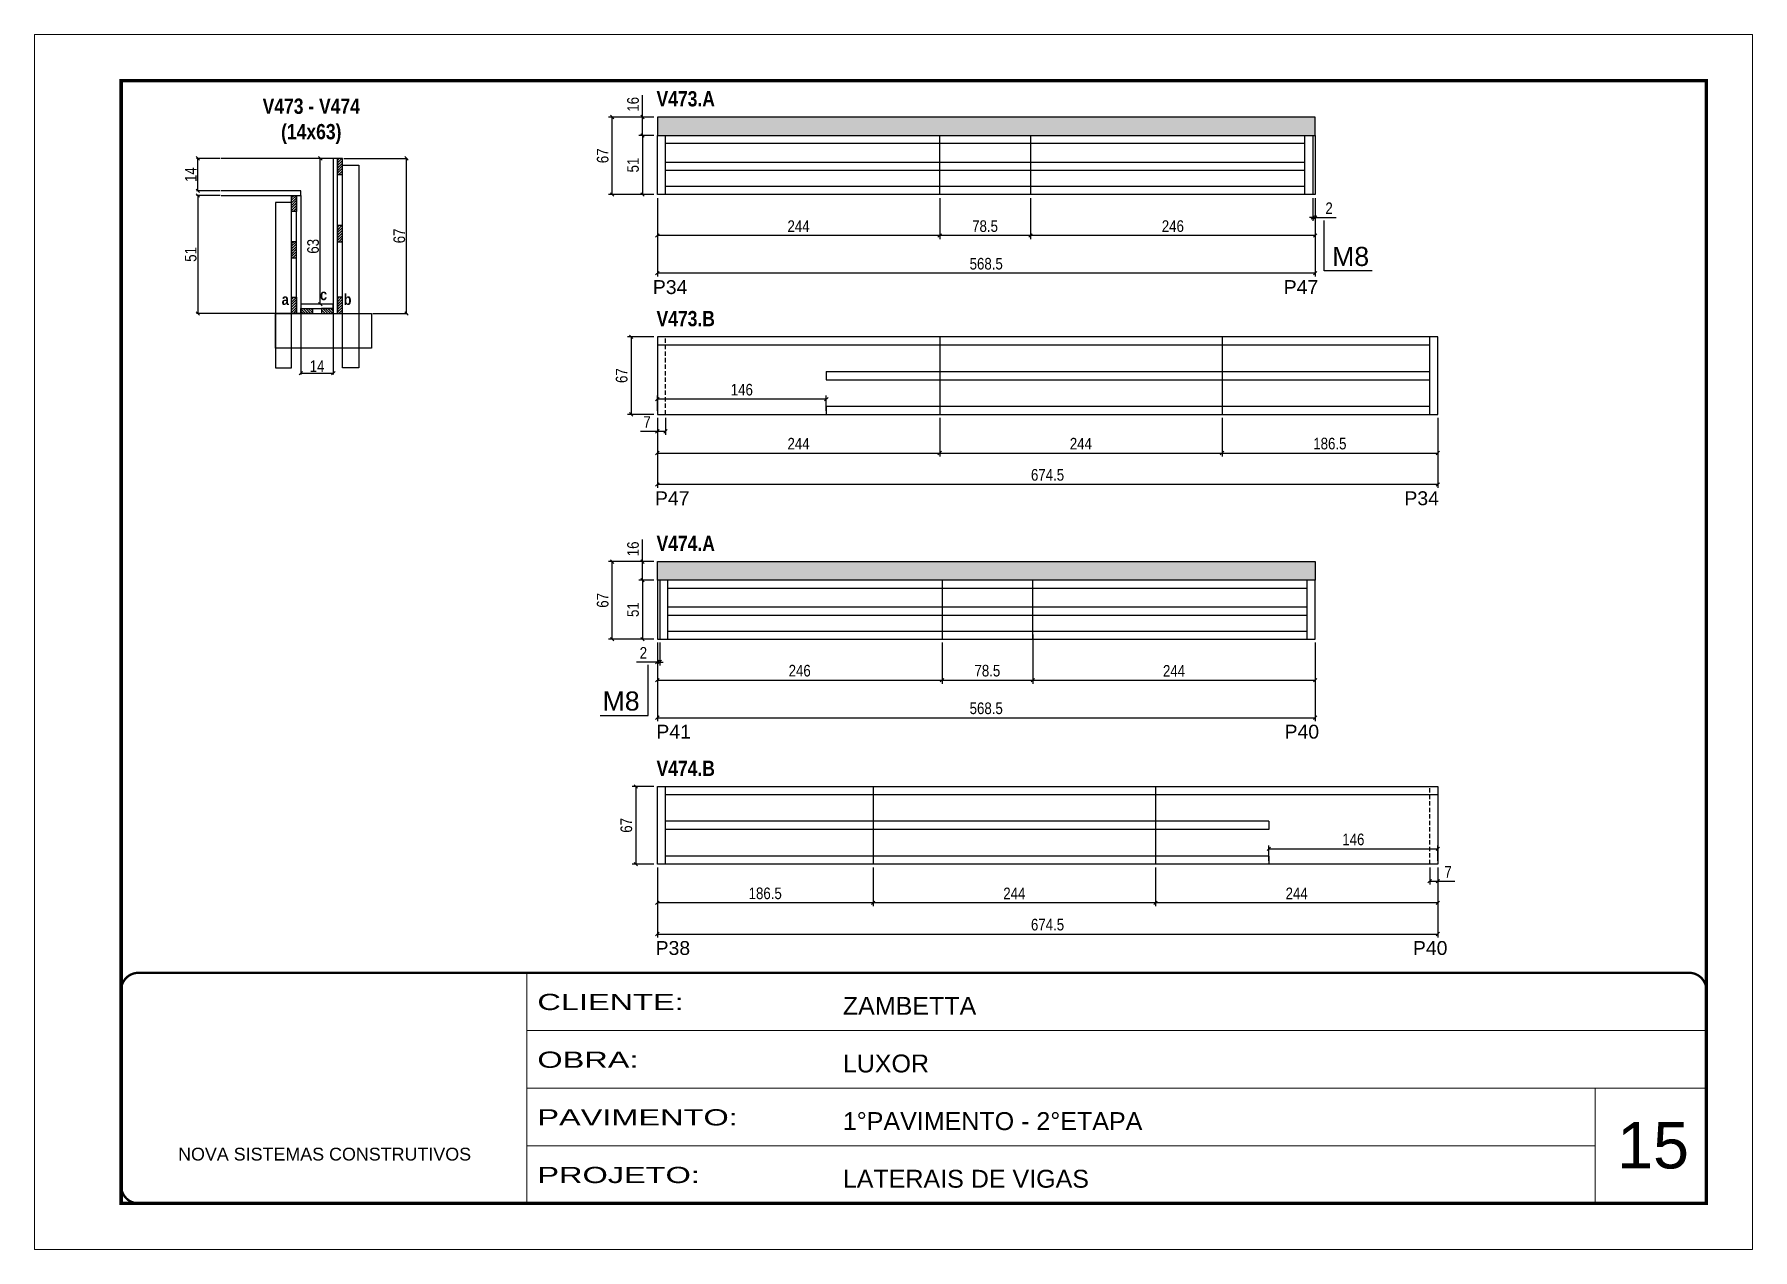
# Model space of a CAD drawing. Extents: x 3309 to 9563, y -2522 to 14608.
# Drawn here: x 6493 to 7978, y 10112 to 11162 of the extents above; entities that cross this region are included whole.
import ezdxf

# ---------------------------------------------------------------- set-up
doc = ezdxf.new("R2010")
doc.units = 0
for name, pattern in [('CONTINUO', [0]), ('DASHED', [0.75, 0.5, -0.25]), ('HIDDEN', [0.375, 0.25, -0.125])]:
    doc.linetypes.add(name, pattern=pattern)
for name, color, linetype in [('5', 5, 'Continuous'), ('COTA', 241, 'Continuous'), ('detalhes', 4, 'Continuous'), ('NOMENCLATURA', 7, 'Continuous'), ('Painéis', 200, 'Continuous'), ('SARR_2.2x7', 40, 'Continuous'), ('SARR_3.5x7', 81, 'Continuous')]:
    doc.layers.add(name, color=color, linetype=linetype)
for name, color, linetype, lineweight in [('CARIMBO', 255, 'Continuous', 9), ('CONCRETO', 251, 'Continuous', 25), ('Folhas', 255, 'Continuous', 9), ('SARRAFO DE PRESSAO', 251, 'DASHED', 9)]:
    doc.layers.add(name, color=color, linetype=linetype, lineweight=lineweight)
doc.styles.add('ARIAL', font='arial.ttf')
doc.styles.add('COTA TECNICA', font='techl___.ttf', dxfattribs={"height": 10})
doc.styles.add('COTA TECNICA 2X', font='techl___.ttf', dxfattribs={"height": 10})
doc.styles.get("Standard").update_dxf_attribs({"font": 'arial.ttf'})
doc.styles.add('TECNICA', font='techb___.ttf', dxfattribs={"height": 10})
doc.styles.add('Tecnologia', font='')
doc.styles.get('Tecnologia').set_extended_font_data('Forgotten Futurist')
doc.dimstyles.new('PAINEL', dxfattribs={"dimtxt": 10, "dimasz": 3, "dimexe": 3, "dimexo": 3, "dimgap": 3, "dimtad": 1, "dimdec": 1, "dimzin": 12, "dimdsep": 46, "dimtxsty": 'COTA TECNICA', "dimblk1": 'OBLIQUE', "dimblk2": 'OBLIQUE', "dimsah": 1, "dimcen": 0.9, "dimclrd": 4, "dimclre": 4, "dimclrt": 240, "dimadec": 1, "dimazin": 3, "dimtfac": 1, "dimtdec": 1, "dimtmove": 0, "dimatfit": 3, "dimfxl": 1, "dimtolj": 1, "dimtzin": 12, "dimarcsym": 0})
doc.dimstyles.new('SECAO', dxfattribs={"dimscale": 0.333333, "dimtxt": 5, "dimasz": 9, "dimexe": 3, "dimexo": 3, "dimgap": 3, "dimtad": 1, "dimdec": 1, "dimlfac": 0.5, "dimzin": 12, "dimdsep": 46, "dimtxsty": 'COTA TECNICA 2X', "dimblk1": 'OBLIQUE', "dimblk2": 'OBLIQUE', "dimsah": 1, "dimcen": 0.9, "dimclrd": 4, "dimclre": 4, "dimclrt": 240, "dimadec": 1, "dimazin": 3, "dimtfac": 1, "dimtdec": 1, "dimtmove": 0, "dimatfit": 3, "dimfxl": 1, "dimtolj": 1, "dimtzin": 12, "dimarcsym": 0})

msp = doc.modelspace()

# ---------------------------------------------------------------- texts
at = {"layer": '5', "linetype": 'Continuous'}
for s, rotation, p in [('P34', 0.00004, (7027.4, 10937.78)), ('P47', 0.00004, (7572.62, 10937.78)), ('P47', 359.99996, (7029.22, 10755.34)), ('P34', 359.99996, (7676.92, 10755.34)), ('P41', 359.99996, (7030.43, 10553.65)), ('P40', 359.99996, (7573.36, 10553.65)), ('P38', 0.00004, (7029.78, 10366.76)), ('P40', 0.00004, (7684.27, 10366.76))]:
    msp.add_text(s, height=12, rotation=rotation, dxfattribs=at).set_placement(p)
at = {"layer": 'CARIMBO', "style": 'ARIAL'}
msp.add_text('15', height=40, dxfattribs=at).set_placement((7860.73, 10182.28))
at = {"layer": 'detalhes', "style": 'TECNICA'}
for s, p in [('a', (6706.63, 10928.36)), ('c', (6739.7, 10932.47)), ('b', (6760.19, 10928.35))]:
    msp.add_text(s, height=9.6, dxfattribs=at).set_placement(p)
at = {"layer": 'NOMENCLATURA', "style": 'TECNICA'}
for s, p in [('V473.A', (7030.58, 11099.92)), ('V473.B', (7030.58, 10909.96)), ('V474.A', (7030.58, 10715.79)), ('V474.B', (7030.58, 10521.38))]:
    msp.add_text(s, height=13.2, dxfattribs=at).set_placement(p)
at = {"layer": 'NOMENCLATURA', "linetype": 'Continuous'}
for p in [(7614.43, 10962.03), (6983.94, 10577.9)]:
    msp.add_text('M8', height=16.5, dxfattribs=at).set_placement(p)
at = {"layer": 'NOMENCLATURA', "insert": (6732.18, 11106.69), "char_height": 13.2, "attachment_point": 2, "style": 'TECNICA'}
msp.add_mtext_dynamic_manual_height_columns('V473 - V474\\P(14x63)', width=300.2766, gutter_width=1, heights=[0], dxfattribs=at)

# ---------------------------------------------------------------- blocks, each defined once
blk = doc.blocks.new('9999999999')
at = {"color": 30, "linetype": 'CONTINUO'}
for p, q in [((98564.6, 34230.2), (98564.6, 34429.4)), ((98564.6, 34379.6), (99584, 34379.6)), ((98564.6, 34329.8), (99488, 34329.8)), ((99584, 34329.8), (99488, 34329.8)), ((99488, 34329.8), (99488, 34230.2)), ((98564.6, 34280), (99488, 34280))]:
    blk.add_line(p, q, dxfattribs=at)
at = {"color": 30, "linetype": 'CONTINUO', "const_width": 2}
blk.add_lwpolyline([(99584, 34230.2), (99584, 34414.4, 0.414214), (99569, 34429.4), (98229, 34429.4, 0.414214), (98214, 34414.4), (98214, 34245.2, 0.414214), (98229, 34230.2), (99584, 34230.2)], format="xyb", dxfattribs=at)
at = {"layer": 'Folhas'}
blk.add_lwpolyline([(98139, 34190.2), (99624, 34190.2), (99624, 35240.2), (98139, 35240.2)], close=True, dxfattribs=at)
at = {"layer": 'Folhas', "color": 30, "const_width": 3}
blk.add_lwpolyline([(98214, 34230.2), (99584, 34230.2), (99584, 35200.2), (98214, 35200.2)], close=True, dxfattribs=at)
at = {"color": 7, "linetype": 'Continuous', "ltscale": 5, "style": 'ARIAL'}
for s, height, p in [('ZAMBETTA', 15.48, (98837.7, 34393.1)), ('LUXOR', 15.48, (98837.7, 34343.3)), ('1°PAVIMENTO - 2°ETAPA', 15.483, (98837.7, 34293.5)), ('NOVA SISTEMAS CONSTRUTIVOS', 11.059, (98263.2, 34267.2)), ('LATERAIS DE VIGAS', 15.483, (98837.7, 34243.7))]:
    blk.add_text(s, height=height, dxfattribs=at).set_placement(p)
at = {"layer": 'Folhas', "color": 7, "style": 'Tecnologia', "width": 1.5}
for s, p in [('CLIENTE:', (98573.7, 34397.2)), ('OBRA:', (98573.7, 34347.3)), ('PAVIMENTO:', (98573.7, 34297.5)), ('PROJETO:', (98573.7, 34247.7))]:
    blk.add_text(s, height=14, dxfattribs=at).set_placement(p)
blk = doc.blocks.new('_Oblique')
at = {"color": 0, "linetype": 'ByBlock', "lineweight": -2}
blk.add_line((-0.5, -0.5), (0.5, 0.5), dxfattribs=at)
blk = doc.blocks.new('*D423')
at = {"layer": 'COTA', "color": 4, "lineweight": -2, "transparency": 16777216}
for p, q in [((6653.5, 11023), (6633.1, 11023)), ((6634.1, 11023), (6634.1, 10921)), ((6714.2, 10921), (6633.1, 10921))]:
    blk.add_line(p, q, dxfattribs=at)
at = {"layer": 'Defpoints', "color": 0, "transparency": 16777216}
for p in [(6654.5, 11023), (6634.1, 10921), (6715.2, 10921, 0)]:
    blk.add_point(p, dxfattribs=at)
at = {"layer": 'COTA', "color": 4, "lineweight": -2, "transparency": 16777216, "xscale": 3, "yscale": 3, "zscale": 3}
for p, rotation in [((6634.1, 11023), 90), ((6634.1, 10921), 270)]:
    blk.add_blockref('_Oblique', p, dxfattribs=dict(at, rotation=rotation))
at = {"layer": 'COTA', "color": 240, "transparency": 16777216, "insert": (6628, 10972), "char_height": 10, "attachment_point": 5, "rotation": 90, "style": 'COTA TECNICA 2X'}
blk.add_mtext('\\A1;51', dxfattribs=at)
blk = doc.blocks.new('*D424')
at = {"layer": 'COTA', "color": 4, "lineweight": -2, "transparency": 16777216}
for p, q in [((6750.2, 11055), (6739, 11055)), ((6740, 10929), (6740, 11055)), ((6750.2, 10929), (6739, 10929))]:
    blk.add_line(p, q, dxfattribs=at)
at = {"layer": 'Defpoints', "color": 0, "transparency": 16777216}
for p in [(6740, 11055), (6751.2, 11055), (6751.2, 10929)]:
    blk.add_point(p, dxfattribs=at)
at = {"layer": 'COTA', "color": 4, "lineweight": -2, "transparency": 16777216, "xscale": 3, "yscale": 3, "zscale": 3}
for p, rotation in [((6740, 11055), 90), ((6740, 10929), 270)]:
    blk.add_blockref('_Oblique', p, dxfattribs=dict(at, rotation=rotation))
at = {"layer": 'COTA', "color": 240, "transparency": 16777216, "insert": (6733.8, 10979), "char_height": 10, "attachment_point": 5, "rotation": 90, "style": 'COTA TECNICA 2X'}
blk.add_mtext('\\A1;63', dxfattribs=at)
blk = doc.blocks.new('*D425')
at = {"layer": 'COTA', "color": 4, "lineweight": -2, "transparency": 16777216}
for p, q in [((6653.5, 11055), (6633.1, 11055)), ((6634.1, 11027), (6634.1, 11055)), ((6653.5, 11027), (6633.1, 11027))]:
    blk.add_line(p, q, dxfattribs=at)
at = {"layer": 'Defpoints', "color": 0, "transparency": 16777216}
for p in [(6634.1, 11055), (6654.5, 11055), (6654.5, 11027)]:
    blk.add_point(p, dxfattribs=at)
at = {"layer": 'COTA', "color": 4, "lineweight": -2, "transparency": 16777216, "xscale": 3, "yscale": 3, "zscale": 3}
for p, rotation in [((6634.1, 11055), 90), ((6634.1, 11027), 270)]:
    blk.add_blockref('_Oblique', p, dxfattribs=dict(at, rotation=rotation))
at = {"layer": 'COTA', "color": 240, "transparency": 16777216, "insert": (6628, 11041), "char_height": 10, "attachment_point": 5, "rotation": 90, "style": 'COTA TECNICA 2X'}
blk.add_mtext('\\A1;14', dxfattribs=at)
blk = doc.blocks.new('*D426')
at = {"layer": 'COTA', "color": 4, "lineweight": -2, "transparency": 16777216}
for p, q in [((6760.2, 11055), (6815.4, 11055)), ((6814.4, 10921), (6814.4, 11055)), ((6785.3, 10921), (6815.4, 10921))]:
    blk.add_line(p, q, dxfattribs=at)
at = {"layer": 'Defpoints', "color": 0, "transparency": 16777216}
for p in [(6759.2, 11055), (6814.4, 11055), (6784.3, 10921)]:
    blk.add_point(p, dxfattribs=at)
at = {"layer": 'COTA', "color": 4, "lineweight": -2, "transparency": 16777216, "xscale": 3, "yscale": 3, "zscale": 3}
for p, rotation in [((6814.4, 11055), 90), ((6814.4, 10921), 270)]:
    blk.add_blockref('_Oblique', p, dxfattribs=dict(at, rotation=rotation))
at = {"layer": 'COTA', "color": 240, "transparency": 16777216, "insert": (6808.3, 10988), "char_height": 10, "attachment_point": 5, "rotation": 90, "style": 'COTA TECNICA 2X'}
blk.add_mtext('\\A1;67', dxfattribs=at)
blk = doc.blocks.new('*D427')
at = {"layer": 'COTA', "color": 4, "lineweight": -2, "transparency": 16777216}
for p, q in [((6723.2, 10920), (6723.2, 10868.4)), ((6751.2, 10920), (6751.2, 10868.4)), ((6723.2, 10869.4), (6751.2, 10869.4))]:
    blk.add_line(p, q, dxfattribs=at)
at = {"layer": 'Defpoints', "color": 0, "transparency": 16777216}
for p in [(6723.2, 10921), (6751.2, 10921), (6751.2, 10869.4)]:
    blk.add_point(p, dxfattribs=at)
at = {"layer": 'COTA', "color": 4, "lineweight": -2, "transparency": 16777216, "xscale": 3, "yscale": 3, "zscale": 3, "rotation": 180}
blk.add_blockref('_Oblique', (6723.2, 10869.4), dxfattribs=at)
at = {"layer": 'COTA', "color": 4, "lineweight": -2, "transparency": 16777216, "xscale": 3, "yscale": 3, "zscale": 3}
blk.add_blockref('_Oblique', (6751.2, 10869.4), dxfattribs=at)
at = {"layer": 'COTA', "color": 240, "transparency": 16777216, "insert": (6737.2, 10875.5), "char_height": 10, "attachment_point": 5, "style": 'COTA TECNICA 2X'}
blk.add_mtext('\\A1;14', dxfattribs=at)
blk = doc.blocks.new('*D430')
at = {"layer": 'COTA', "color": 4, "lineweight": -2, "transparency": 16777216}
for p, q in [((7031.3, 11020.7), (7031.3, 10952.8)), ((7599.8, 11020.7), (7599.8, 10952.8)), ((7599.8, 10955.8), (7031.3, 10955.8))]:
    blk.add_line(p, q, dxfattribs=at)
at = {"layer": 'Defpoints', "color": 0, "transparency": 16777216}
for p in [(7031.3, 11023.7), (7599.8, 11023.7), (7031.3, 10955.8)]:
    blk.add_point(p, dxfattribs=at)
at = {"layer": 'COTA', "color": 4, "lineweight": -2, "transparency": 16777216, "xscale": 3, "yscale": 3, "zscale": 3, "rotation": 180}
blk.add_blockref('_Oblique', (7031.3, 10955.8), dxfattribs=at)
at = {"layer": 'COTA', "color": 4, "lineweight": -2, "transparency": 16777216, "xscale": 3, "yscale": 3, "zscale": 3}
blk.add_blockref('_Oblique', (7599.8, 10955.8), dxfattribs=at)
at = {"layer": 'COTA', "color": 240, "transparency": 16777216, "insert": (7315.5, 10963.9), "char_height": 10, "attachment_point": 5, "style": 'COTA TECNICA'}
blk.add_mtext('\\A1;568.5', dxfattribs=at)
blk = doc.blocks.new('*D431')
at = {"layer": 'COTA', "color": 4, "lineweight": -2, "transparency": 16777216}
for p, q in [((7353.8, 11020.7), (7353.8, 10985.3)), ((7599.8, 11020.7), (7599.8, 10985.3)), ((7599.8, 10988.3), (7353.8, 10988.3))]:
    blk.add_line(p, q, dxfattribs=at)
at = {"layer": 'Defpoints', "color": 0, "transparency": 16777216}
for p in [(7353.8, 11023.7), (7599.8, 11023.7), (7353.8, 10988.3)]:
    blk.add_point(p, dxfattribs=at)
at = {"layer": 'COTA', "color": 4, "lineweight": -2, "transparency": 16777216, "xscale": 3, "yscale": 3, "zscale": 3, "rotation": 180}
blk.add_blockref('_Oblique', (7353.8, 10988.3), dxfattribs=at)
at = {"layer": 'COTA', "color": 4, "lineweight": -2, "transparency": 16777216, "xscale": 3, "yscale": 3, "zscale": 3}
blk.add_blockref('_Oblique', (7599.8, 10988.3), dxfattribs=at)
at = {"layer": 'COTA', "color": 240, "transparency": 16777216, "insert": (7476.8, 10996.4), "char_height": 10, "attachment_point": 5, "style": 'COTA TECNICA'}
blk.add_mtext('\\A1;246', dxfattribs=at)
blk = doc.blocks.new('*D428')
at = {"layer": 'COTA', "color": 4, "lineweight": -2, "transparency": 16777216}
for p, q in [((7031.3, 11020.7), (7031.3, 10985.3)), ((7275.3, 11020.7), (7275.3, 10985.3)), ((7275.3, 10988.3), (7031.3, 10988.3))]:
    blk.add_line(p, q, dxfattribs=at)
at = {"layer": 'Defpoints', "color": 0, "transparency": 16777216}
for p in [(7031.3, 11023.7), (7275.3, 11023.7), (7031.3, 10988.3)]:
    blk.add_point(p, dxfattribs=at)
at = {"layer": 'COTA', "color": 4, "lineweight": -2, "transparency": 16777216, "xscale": 3, "yscale": 3, "zscale": 3, "rotation": 180}
blk.add_blockref('_Oblique', (7031.3, 10988.3), dxfattribs=at)
at = {"layer": 'COTA', "color": 4, "lineweight": -2, "transparency": 16777216, "xscale": 3, "yscale": 3, "zscale": 3}
blk.add_blockref('_Oblique', (7275.3, 10988.3), dxfattribs=at)
at = {"layer": 'COTA', "color": 240, "transparency": 16777216, "insert": (7153.3, 10996.4), "char_height": 10, "attachment_point": 5, "style": 'COTA TECNICA'}
blk.add_mtext('\\A1;244', dxfattribs=at)
blk = doc.blocks.new('*D429')
at = {"layer": 'COTA', "color": 4, "lineweight": -2, "transparency": 16777216}
for p, q in [((7597.8, 11020.7), (7597.8, 11000.9)), ((7599.8, 11020.7), (7599.8, 11000.9)), ((7597.8, 11003.9), (7594.8, 11003.9)), ((7597.8, 11003.9), (7599.8, 11003.9)), ((7599.8, 11003.9), (7617.9, 11003.9))]:
    blk.add_line(p, q, dxfattribs=at)
at = {"layer": 'Defpoints', "color": 0, "transparency": 16777216}
for p in [(7597.8, 11023.7), (7599.8, 11023.7), (7599.8, 11003.9)]:
    blk.add_point(p, dxfattribs=at)
at = {"layer": 'COTA', "color": 4, "lineweight": -2, "transparency": 16777216, "xscale": 3, "yscale": 3, "zscale": 3}
blk.add_blockref('_Oblique', (7597.8, 11003.9), dxfattribs=at)
at = {"layer": 'COTA', "color": 4, "lineweight": -2, "transparency": 16777216, "xscale": 3, "yscale": 3, "zscale": 3, "rotation": 180}
blk.add_blockref('_Oblique', (7599.8, 11003.9), dxfattribs=at)
at = {"layer": 'COTA', "color": 240, "transparency": 16777216, "insert": (7611.8, 11011.9), "char_height": 10, "attachment_point": 5, "style": 'COTA TECNICA'}
blk.add_mtext('\\A1;2', dxfattribs=at)
blk = doc.blocks.new('*D432')
at = {"layer": 'COTA', "color": 4, "lineweight": -2, "transparency": 16777216}
for p, q in [((7275.3, 11020.7), (7275.3, 10985.3)), ((7353.8, 11020.7), (7353.8, 10985.3)), ((7353.8, 10988.3), (7275.3, 10988.3))]:
    blk.add_line(p, q, dxfattribs=at)
at = {"layer": 'Defpoints', "color": 0, "transparency": 16777216}
for p in [(7275.3, 11023.7), (7353.8, 11023.7), (7275.3, 10988.3)]:
    blk.add_point(p, dxfattribs=at)
at = {"layer": 'COTA', "color": 4, "lineweight": -2, "transparency": 16777216, "xscale": 3, "yscale": 3, "zscale": 3, "rotation": 180}
blk.add_blockref('_Oblique', (7275.3, 10988.3), dxfattribs=at)
at = {"layer": 'COTA', "color": 4, "lineweight": -2, "transparency": 16777216, "xscale": 3, "yscale": 3, "zscale": 3}
blk.add_blockref('_Oblique', (7353.8, 10988.3), dxfattribs=at)
at = {"layer": 'COTA', "color": 240, "transparency": 16777216, "insert": (7314.5, 10996.4), "char_height": 10, "attachment_point": 5, "style": 'COTA TECNICA'}
blk.add_mtext('\\A1;78.5', dxfattribs=at)
blk = doc.blocks.new('*D433')
at = {"layer": 'COTA', "color": 4, "lineweight": -2, "transparency": 16777216}
for p, q in [((7028.3, 11074.7), (7015.4, 11074.7)), ((7018.4, 11074.7), (7018.4, 11023.7)), ((7028.3, 11023.7), (7015.4, 11023.7))]:
    blk.add_line(p, q, dxfattribs=at)
at = {"layer": 'Defpoints', "color": 0, "transparency": 16777216}
for p in [(7031.3, 11074.7), (7018.4, 11023.7), (7031.3, 11023.7)]:
    blk.add_point(p, dxfattribs=at)
at = {"layer": 'COTA', "color": 4, "lineweight": -2, "transparency": 16777216, "xscale": 3, "yscale": 3, "zscale": 3}
for p, rotation in [((7018.4, 11074.7), 90), ((7018.4, 11023.7), 270)]:
    blk.add_blockref('_Oblique', p, dxfattribs=dict(at, rotation=rotation))
at = {"layer": 'COTA', "color": 240, "transparency": 16777216, "insert": (7010.3, 11049.2), "char_height": 10, "attachment_point": 5, "rotation": 90, "style": 'COTA TECNICA'}
blk.add_mtext('\\A1;51', dxfattribs=at)
blk = doc.blocks.new('*D434')
at = {"layer": 'COTA', "color": 4, "lineweight": -2, "transparency": 16777216}
for p, q in [((7018.4, 11090.7), (7018.4, 11109.7)), ((7028.3, 11090.7), (7015.4, 11090.7)), ((7018.4, 11074.7), (7018.4, 11090.7)), ((7028.3, 11074.7), (7015.4, 11074.7))]:
    blk.add_line(p, q, dxfattribs=at)
at = {"layer": 'Defpoints', "color": 0, "transparency": 16777216}
for p in [(7018.4, 11090.7), (7031.3, 11090.7), (7031.3, 11074.7)]:
    blk.add_point(p, dxfattribs=at)
at = {"layer": 'COTA', "color": 4, "lineweight": -2, "transparency": 16777216, "xscale": 3, "yscale": 3, "zscale": 3}
for p, rotation in [((7018.4, 11090.7), 90), ((7018.4, 11074.7), 270)]:
    blk.add_blockref('_Oblique', p, dxfattribs=dict(at, rotation=rotation))
at = {"layer": 'COTA', "color": 240, "transparency": 16777216, "insert": (7010.3, 11101.7), "char_height": 10, "attachment_point": 5, "rotation": 90, "style": 'COTA TECNICA'}
blk.add_mtext('\\A1;16', dxfattribs=at)
blk = doc.blocks.new('*D435')
at = {"layer": 'COTA', "color": 4, "lineweight": -2, "transparency": 16777216}
for p, q in [((7028.3, 11090.7), (6989.2, 11090.7)), ((6992.2, 11023.7), (6992.2, 11090.7)), ((7028.3, 11023.7), (6989.2, 11023.7))]:
    blk.add_line(p, q, dxfattribs=at)
at = {"layer": 'Defpoints', "color": 0, "transparency": 16777216}
for p in [(6992.2, 11090.7), (7031.3, 11090.7), (7031.3, 11023.7)]:
    blk.add_point(p, dxfattribs=at)
at = {"layer": 'COTA', "color": 4, "lineweight": -2, "transparency": 16777216, "xscale": 3, "yscale": 3, "zscale": 3}
for p, rotation in [((6992.2, 11090.7), 90), ((6992.2, 11023.7), 270)]:
    blk.add_blockref('_Oblique', p, dxfattribs=dict(at, rotation=rotation))
at = {"layer": 'COTA', "color": 240, "transparency": 16777216, "insert": (6984.1, 11057.2), "char_height": 10, "attachment_point": 5, "rotation": 90, "style": 'COTA TECNICA'}
blk.add_mtext('\\A1;67', dxfattribs=at)
blk = doc.blocks.new('*D436')
at = {"layer": 'COTA', "color": 4, "lineweight": -2, "transparency": 16777216}
for p, q in [((7031.3, 10830.8), (7031.3, 10797.4)), ((7275.3, 10830.8), (7275.3, 10797.4)), ((7031.3, 10800.4), (7275.3, 10800.4))]:
    blk.add_line(p, q, dxfattribs=at)
at = {"layer": 'Defpoints', "color": 0, "transparency": 16777216}
for p in [(7031.3, 10833.8), (7275.3, 10833.8), (7275.3, 10800.4)]:
    blk.add_point(p, dxfattribs=at)
at = {"layer": 'COTA', "color": 4, "lineweight": -2, "transparency": 16777216, "xscale": 3, "yscale": 3, "zscale": 3, "rotation": 180}
blk.add_blockref('_Oblique', (7031.3, 10800.4), dxfattribs=at)
at = {"layer": 'COTA', "color": 4, "lineweight": -2, "transparency": 16777216, "xscale": 3, "yscale": 3, "zscale": 3}
blk.add_blockref('_Oblique', (7275.3, 10800.4), dxfattribs=at)
at = {"layer": 'COTA', "color": 240, "transparency": 16777216, "insert": (7153.3, 10808.5), "char_height": 10, "attachment_point": 5, "style": 'COTA TECNICA'}
blk.add_mtext('\\A1;244', dxfattribs=at)
blk = doc.blocks.new('*D437')
at = {"layer": 'COTA', "color": 4, "lineweight": -2, "transparency": 16777216}
for p, q in [((7275.3, 10830.8), (7275.3, 10797.4)), ((7519.3, 10830.8), (7519.3, 10797.4)), ((7275.3, 10800.4), (7519.3, 10800.4))]:
    blk.add_line(p, q, dxfattribs=at)
at = {"layer": 'Defpoints', "color": 0, "transparency": 16777216}
for p in [(7275.3, 10833.8), (7519.3, 10833.8), (7519.3, 10800.4)]:
    blk.add_point(p, dxfattribs=at)
at = {"layer": 'COTA', "color": 4, "lineweight": -2, "transparency": 16777216, "xscale": 3, "yscale": 3, "zscale": 3, "rotation": 180}
blk.add_blockref('_Oblique', (7275.3, 10800.4), dxfattribs=at)
at = {"layer": 'COTA', "color": 4, "lineweight": -2, "transparency": 16777216, "xscale": 3, "yscale": 3, "zscale": 3}
blk.add_blockref('_Oblique', (7519.3, 10800.4), dxfattribs=at)
at = {"layer": 'COTA', "color": 240, "transparency": 16777216, "insert": (7397.3, 10808.5), "char_height": 10, "attachment_point": 5, "style": 'COTA TECNICA'}
blk.add_mtext('\\A1;244', dxfattribs=at)
blk = doc.blocks.new('*D438')
at = {"layer": 'COTA', "color": 4, "lineweight": -2, "transparency": 16777216}
for p, q in [((7519.3, 10830.8), (7519.3, 10797.4)), ((7705.8, 10830.8), (7705.8, 10797.4)), ((7519.3, 10800.4), (7705.8, 10800.4))]:
    blk.add_line(p, q, dxfattribs=at)
at = {"layer": 'Defpoints', "color": 0, "transparency": 16777216}
for p in [(7519.3, 10833.8), (7705.8, 10833.8), (7705.8, 10800.4)]:
    blk.add_point(p, dxfattribs=at)
at = {"layer": 'COTA', "color": 4, "lineweight": -2, "transparency": 16777216, "xscale": 3, "yscale": 3, "zscale": 3, "rotation": 180}
blk.add_blockref('_Oblique', (7519.3, 10800.4), dxfattribs=at)
at = {"layer": 'COTA', "color": 4, "lineweight": -2, "transparency": 16777216, "xscale": 3, "yscale": 3, "zscale": 3}
blk.add_blockref('_Oblique', (7705.8, 10800.4), dxfattribs=at)
at = {"layer": 'COTA', "color": 240, "transparency": 16777216, "insert": (7612.5, 10808.5), "char_height": 10, "attachment_point": 5, "style": 'COTA TECNICA'}
blk.add_mtext('\\A1;186.5', dxfattribs=at)
blk = doc.blocks.new('*D439')
at = {"layer": 'COTA', "color": 4, "lineweight": -2, "transparency": 16777216}
for p, q in [((7031.3, 10830.8), (7031.3, 10770.3)), ((7705.8, 10830.8), (7705.8, 10770.3)), ((7705.8, 10773.3), (7031.3, 10773.3))]:
    blk.add_line(p, q, dxfattribs=at)
at = {"layer": 'Defpoints', "color": 0, "transparency": 16777216}
for p in [(7031.3, 10833.8), (7705.8, 10833.8), (7031.3, 10773.3)]:
    blk.add_point(p, dxfattribs=at)
at = {"layer": 'COTA', "color": 4, "lineweight": -2, "transparency": 16777216, "xscale": 3, "yscale": 3, "zscale": 3, "rotation": 180}
blk.add_blockref('_Oblique', (7031.3, 10773.3), dxfattribs=at)
at = {"layer": 'COTA', "color": 4, "lineweight": -2, "transparency": 16777216, "xscale": 3, "yscale": 3, "zscale": 3}
blk.add_blockref('_Oblique', (7705.8, 10773.3), dxfattribs=at)
at = {"layer": 'COTA', "color": 240, "transparency": 16777216, "insert": (7368.5, 10781.5), "char_height": 10, "attachment_point": 5, "style": 'COTA TECNICA'}
blk.add_mtext('\\A1;674.5', dxfattribs=at)
blk = doc.blocks.new('*D440')
at = {"layer": 'COTA', "color": 4, "lineweight": -2, "transparency": 16777216}
for p, q in [((7031.3, 10836.8), (7031.3, 10850)), ((7177.3, 10847), (7031.3, 10847)), ((7177.3, 10836.8), (7177.3, 10850))]:
    blk.add_line(p, q, dxfattribs=at)
at = {"layer": 'Defpoints', "color": 0, "transparency": 16777216}
for p in [(7031.3, 10847), (7031.3, 10833.8), (7177.3, 10833.8)]:
    blk.add_point(p, dxfattribs=at)
at = {"layer": 'COTA', "color": 4, "lineweight": -2, "transparency": 16777216, "xscale": 3, "yscale": 3, "zscale": 3, "rotation": 180}
blk.add_blockref('_Oblique', (7031.3, 10847), dxfattribs=at)
at = {"layer": 'COTA', "color": 4, "lineweight": -2, "transparency": 16777216, "xscale": 3, "yscale": 3, "zscale": 3}
blk.add_blockref('_Oblique', (7177.3, 10847), dxfattribs=at)
at = {"layer": 'COTA', "color": 240, "transparency": 16777216, "insert": (7104.3, 10855.1), "char_height": 10, "attachment_point": 5, "style": 'COTA TECNICA'}
blk.add_mtext('\\A1;146', dxfattribs=at)
blk = doc.blocks.new('*D441')
at = {"layer": 'COTA', "color": 4, "lineweight": -2, "transparency": 16777216}
for p, q in [((7031.3, 10830.8), (7031.3, 10816.1)), ((7038.3, 10830.8), (7038.3, 10816.1)), ((7031.3, 10819.1), (7016.6, 10819.1)), ((7038.3, 10819.1), (7031.3, 10819.1))]:
    blk.add_line(p, q, dxfattribs=at)
at = {"layer": 'Defpoints', "color": 0, "transparency": 16777216}
for p in [(7031.3, 10833.8), (7038.3, 10833.8), (7031.3, 10819.1)]:
    blk.add_point(p, dxfattribs=at)
at = {"layer": 'COTA', "color": 4, "lineweight": -2, "transparency": 16777216, "xscale": 3, "yscale": 3, "zscale": 3, "rotation": 180}
blk.add_blockref('_Oblique', (7031.3, 10819.1), dxfattribs=at)
at = {"layer": 'COTA', "color": 4, "lineweight": -2, "transparency": 16777216, "xscale": 3, "yscale": 3, "zscale": 3}
blk.add_blockref('_Oblique', (7038.3, 10819.1), dxfattribs=at)
at = {"layer": 'COTA', "color": 240, "transparency": 16777216, "insert": (7022.4, 10827.2), "char_height": 10, "attachment_point": 5, "style": 'COTA TECNICA'}
blk.add_mtext('\\A1;7', dxfattribs=at)
blk = doc.blocks.new('*D442')
at = {"layer": 'COTA', "color": 4, "lineweight": -2, "transparency": 16777216}
for p, q in [((7028.3, 10900.8), (7005.6, 10900.8)), ((7008.6, 10900.8), (7008.6, 10833.8)), ((7028.3, 10833.8), (7005.6, 10833.8))]:
    blk.add_line(p, q, dxfattribs=at)
at = {"layer": 'Defpoints', "color": 0, "transparency": 16777216}
for p in [(7031.3, 10900.8), (7008.6, 10833.8), (7031.3, 10833.8)]:
    blk.add_point(p, dxfattribs=at)
at = {"layer": 'COTA', "color": 4, "lineweight": -2, "transparency": 16777216, "xscale": 3, "yscale": 3, "zscale": 3}
for p, rotation in [((7008.6, 10900.8), 90), ((7008.6, 10833.8), 270)]:
    blk.add_blockref('_Oblique', p, dxfattribs=dict(at, rotation=rotation))
at = {"layer": 'COTA', "color": 240, "transparency": 16777216, "insert": (7000.5, 10867.3), "char_height": 10, "attachment_point": 5, "rotation": 90, "style": 'COTA TECNICA'}
blk.add_mtext('\\A1;67', dxfattribs=at)
blk = doc.blocks.new('*D445')
at = {"layer": 'COTA', "color": 4, "lineweight": -2, "transparency": 16777216}
for p, q in [((7031.3, 10636.6), (7031.3, 10568.7)), ((7599.8, 10636.6), (7599.8, 10568.7)), ((7031.3, 10571.7), (7599.8, 10571.7))]:
    blk.add_line(p, q, dxfattribs=at)
at = {"layer": 'Defpoints', "color": 0, "transparency": 16777216}
for p in [(7031.3, 10639.6), (7599.8, 10639.6), (7599.8, 10571.7)]:
    blk.add_point(p, dxfattribs=at)
at = {"layer": 'COTA', "color": 4, "lineweight": -2, "transparency": 16777216, "xscale": 3, "yscale": 3, "zscale": 3, "rotation": 180}
blk.add_blockref('_Oblique', (7031.3, 10571.7), dxfattribs=at)
at = {"layer": 'COTA', "color": 4, "lineweight": -2, "transparency": 16777216, "xscale": 3, "yscale": 3, "zscale": 3}
blk.add_blockref('_Oblique', (7599.8, 10571.7), dxfattribs=at)
at = {"layer": 'COTA', "color": 240, "transparency": 16777216, "insert": (7315.5, 10579.8), "char_height": 10, "attachment_point": 5, "style": 'COTA TECNICA'}
blk.add_mtext('\\A1;568.5', dxfattribs=at)
blk = doc.blocks.new('*D446')
at = {"layer": 'COTA', "color": 4, "lineweight": -2, "transparency": 16777216}
for p, q in [((7031.3, 10636.6), (7031.3, 10601.1)), ((7277.3, 10636.6), (7277.3, 10601.1)), ((7031.3, 10604.1), (7277.3, 10604.1))]:
    blk.add_line(p, q, dxfattribs=at)
at = {"layer": 'Defpoints', "color": 0, "transparency": 16777216}
for p in [(7031.3, 10639.6), (7277.3, 10639.6), (7277.3, 10604.1)]:
    blk.add_point(p, dxfattribs=at)
at = {"layer": 'COTA', "color": 4, "lineweight": -2, "transparency": 16777216, "xscale": 3, "yscale": 3, "zscale": 3, "rotation": 180}
blk.add_blockref('_Oblique', (7031.3, 10604.1), dxfattribs=at)
at = {"layer": 'COTA', "color": 4, "lineweight": -2, "transparency": 16777216, "xscale": 3, "yscale": 3, "zscale": 3}
blk.add_blockref('_Oblique', (7277.3, 10604.1), dxfattribs=at)
at = {"layer": 'COTA', "color": 240, "transparency": 16777216, "insert": (7154.3, 10612.3), "char_height": 10, "attachment_point": 5, "style": 'COTA TECNICA'}
blk.add_mtext('\\A1;246', dxfattribs=at)
blk = doc.blocks.new('*D443')
at = {"layer": 'COTA', "color": 4, "lineweight": -2, "transparency": 16777216}
for p, q in [((7355.8, 10643.6), (7355.8, 10601.1)), ((7599.8, 10636.6), (7599.8, 10601.1)), ((7355.8, 10604.1), (7599.8, 10604.1))]:
    blk.add_line(p, q, dxfattribs=at)
at = {"layer": 'Defpoints', "color": 0, "transparency": 16777216}
for p in [(7355.8, 10646.6), (7599.8, 10639.6), (7599.8, 10604.1)]:
    blk.add_point(p, dxfattribs=at)
at = {"layer": 'COTA', "color": 4, "lineweight": -2, "transparency": 16777216, "xscale": 3, "yscale": 3, "zscale": 3, "rotation": 180}
blk.add_blockref('_Oblique', (7355.8, 10604.1), dxfattribs=at)
at = {"layer": 'COTA', "color": 4, "lineweight": -2, "transparency": 16777216, "xscale": 3, "yscale": 3, "zscale": 3}
blk.add_blockref('_Oblique', (7599.8, 10604.1), dxfattribs=at)
at = {"layer": 'COTA', "color": 240, "transparency": 16777216, "insert": (7477.8, 10612.2), "char_height": 10, "attachment_point": 5, "style": 'COTA TECNICA'}
blk.add_mtext('\\A1;244', dxfattribs=at)
blk = doc.blocks.new('*D447')
at = {"layer": 'COTA', "color": 4, "lineweight": -2, "transparency": 16777216}
for p, q in [((7028.3, 10690.6), (7015.4, 10690.6)), ((7018.4, 10690.6), (7018.4, 10639.6)), ((7028.3, 10639.6), (7015.4, 10639.6))]:
    blk.add_line(p, q, dxfattribs=at)
at = {"layer": 'Defpoints', "color": 0, "transparency": 16777216}
for p in [(7031.3, 10690.6), (7018.4, 10639.6), (7031.3, 10639.6)]:
    blk.add_point(p, dxfattribs=at)
at = {"layer": 'COTA', "color": 4, "lineweight": -2, "transparency": 16777216, "xscale": 3, "yscale": 3, "zscale": 3}
for p, rotation in [((7018.4, 10690.6), 90), ((7018.4, 10639.6), 270)]:
    blk.add_blockref('_Oblique', p, dxfattribs=dict(at, rotation=rotation))
at = {"layer": 'COTA', "color": 240, "transparency": 16777216, "insert": (7010.3, 10665.1), "char_height": 10, "attachment_point": 5, "rotation": 90, "style": 'COTA TECNICA'}
blk.add_mtext('\\A1;51', dxfattribs=at)
blk = doc.blocks.new('*D448')
at = {"layer": 'COTA', "color": 4, "lineweight": -2, "transparency": 16777216}
for p, q in [((7018.4, 10706.6), (7018.4, 10725.6)), ((7028.3, 10706.6), (7015.4, 10706.6)), ((7018.4, 10690.6), (7018.4, 10706.6)), ((7028.3, 10690.6), (7015.4, 10690.6))]:
    blk.add_line(p, q, dxfattribs=at)
at = {"layer": 'Defpoints', "color": 0, "transparency": 16777216}
for p in [(7018.4, 10706.6), (7031.3, 10706.6), (7031.3, 10690.6)]:
    blk.add_point(p, dxfattribs=at)
at = {"layer": 'COTA', "color": 4, "lineweight": -2, "transparency": 16777216, "xscale": 3, "yscale": 3, "zscale": 3}
for p, rotation in [((7018.4, 10706.6), 90), ((7018.4, 10690.6), 270)]:
    blk.add_blockref('_Oblique', p, dxfattribs=dict(at, rotation=rotation))
at = {"layer": 'COTA', "color": 240, "transparency": 16777216, "insert": (7010.3, 10717.6), "char_height": 10, "attachment_point": 5, "rotation": 90, "style": 'COTA TECNICA'}
blk.add_mtext('\\A1;16', dxfattribs=at)
blk = doc.blocks.new('*D449')
at = {"layer": 'COTA', "color": 4, "lineweight": -2, "transparency": 16777216}
for p, q in [((7028.3, 10706.6), (6989.2, 10706.6)), ((6992.2, 10639.6), (6992.2, 10706.6)), ((7028.3, 10639.6), (6989.2, 10639.6))]:
    blk.add_line(p, q, dxfattribs=at)
at = {"layer": 'Defpoints', "color": 0, "transparency": 16777216}
for p in [(6992.2, 10706.6), (7031.3, 10706.6), (7031.3, 10639.6)]:
    blk.add_point(p, dxfattribs=at)
at = {"layer": 'COTA', "color": 4, "lineweight": -2, "transparency": 16777216, "xscale": 3, "yscale": 3, "zscale": 3}
for p, rotation in [((6992.2, 10706.6), 90), ((6992.2, 10639.6), 270)]:
    blk.add_blockref('_Oblique', p, dxfattribs=dict(at, rotation=rotation))
at = {"layer": 'COTA', "color": 240, "transparency": 16777216, "insert": (6984.1, 10673.1), "char_height": 10, "attachment_point": 5, "rotation": 90, "style": 'COTA TECNICA'}
blk.add_mtext('\\A1;67', dxfattribs=at)
blk = doc.blocks.new('*D444')
at = {"layer": 'COTA', "color": 4, "lineweight": -2, "transparency": 16777216}
for p, q in [((7031.3, 10636.6), (7031.3, 10616.8)), ((7033.3, 10636.6), (7033.3, 10616.8)), ((7031.3, 10619.8), (7013.2, 10619.8)), ((7033.3, 10619.8), (7031.3, 10619.8)), ((7033.3, 10619.8), (7036.3, 10619.8))]:
    blk.add_line(p, q, dxfattribs=at)
at = {"layer": 'Defpoints', "color": 0, "transparency": 16777216}
for p in [(7031.3, 10639.6), (7033.3, 10639.6), (7031.3, 10619.8)]:
    blk.add_point(p, dxfattribs=at)
at = {"layer": 'COTA', "color": 4, "lineweight": -2, "transparency": 16777216, "xscale": 3, "yscale": 3, "zscale": 3}
blk.add_blockref('_Oblique', (7031.3, 10619.8), dxfattribs=at)
at = {"layer": 'COTA', "color": 4, "lineweight": -2, "transparency": 16777216, "xscale": 3, "yscale": 3, "zscale": 3, "rotation": 180}
blk.add_blockref('_Oblique', (7033.3, 10619.8), dxfattribs=at)
at = {"layer": 'COTA', "color": 240, "transparency": 16777216, "insert": (7019.2, 10627.8), "char_height": 10, "attachment_point": 5, "style": 'COTA TECNICA'}
blk.add_mtext('\\A1;2', dxfattribs=at)
blk = doc.blocks.new('*D450')
at = {"layer": 'COTA', "color": 4, "lineweight": -2, "transparency": 16777216}
for p, q in [((7277.3, 10636.6), (7277.3, 10601.1)), ((7355.8, 10636.6), (7355.8, 10601.1)), ((7277.3, 10604.1), (7355.8, 10604.1))]:
    blk.add_line(p, q, dxfattribs=at)
at = {"layer": 'Defpoints', "color": 0, "transparency": 16777216}
for p in [(7277.3, 10639.6), (7355.8, 10639.6), (7355.8, 10604.1)]:
    blk.add_point(p, dxfattribs=at)
at = {"layer": 'COTA', "color": 4, "lineweight": -2, "transparency": 16777216, "xscale": 3, "yscale": 3, "zscale": 3, "rotation": 180}
blk.add_blockref('_Oblique', (7277.3, 10604.1), dxfattribs=at)
at = {"layer": 'COTA', "color": 4, "lineweight": -2, "transparency": 16777216, "xscale": 3, "yscale": 3, "zscale": 3}
blk.add_blockref('_Oblique', (7355.8, 10604.1), dxfattribs=at)
at = {"layer": 'COTA', "color": 240, "transparency": 16777216, "insert": (7316.5, 10612.3), "char_height": 10, "attachment_point": 5, "style": 'COTA TECNICA'}
blk.add_mtext('\\A1;78.5', dxfattribs=at)
blk = doc.blocks.new('*D451')
at = {"layer": 'COTA', "color": 4, "lineweight": -2, "transparency": 16777216}
for p, q in [((7461.8, 10442.2), (7461.8, 10408.8)), ((7705.8, 10442.2), (7705.8, 10408.8)), ((7705.8, 10411.8), (7461.8, 10411.8))]:
    blk.add_line(p, q, dxfattribs=at)
at = {"layer": 'Defpoints', "color": 0, "transparency": 16777216}
for p in [(7461.8, 10445.2), (7705.8, 10445.2), (7461.8, 10411.8)]:
    blk.add_point(p, dxfattribs=at)
at = {"layer": 'COTA', "color": 4, "lineweight": -2, "transparency": 16777216, "xscale": 3, "yscale": 3, "zscale": 3, "rotation": 180}
blk.add_blockref('_Oblique', (7461.8, 10411.8), dxfattribs=at)
at = {"layer": 'COTA', "color": 4, "lineweight": -2, "transparency": 16777216, "xscale": 3, "yscale": 3, "zscale": 3}
blk.add_blockref('_Oblique', (7705.8, 10411.8), dxfattribs=at)
at = {"layer": 'COTA', "color": 240, "transparency": 16777216, "insert": (7583.8, 10419.9), "char_height": 10, "attachment_point": 5, "style": 'COTA TECNICA'}
blk.add_mtext('\\A1;244', dxfattribs=at)
blk = doc.blocks.new('*D452')
at = {"layer": 'COTA', "color": 4, "lineweight": -2, "transparency": 16777216}
for p, q in [((7217.8, 10442.2), (7217.8, 10408.8)), ((7461.8, 10442.2), (7461.8, 10408.8)), ((7461.8, 10411.8), (7217.8, 10411.8))]:
    blk.add_line(p, q, dxfattribs=at)
at = {"layer": 'Defpoints', "color": 0, "transparency": 16777216}
for p in [(7217.8, 10445.2), (7461.8, 10445.2), (7217.8, 10411.8)]:
    blk.add_point(p, dxfattribs=at)
at = {"layer": 'COTA', "color": 4, "lineweight": -2, "transparency": 16777216, "xscale": 3, "yscale": 3, "zscale": 3, "rotation": 180}
blk.add_blockref('_Oblique', (7217.8, 10411.8), dxfattribs=at)
at = {"layer": 'COTA', "color": 4, "lineweight": -2, "transparency": 16777216, "xscale": 3, "yscale": 3, "zscale": 3}
blk.add_blockref('_Oblique', (7461.8, 10411.8), dxfattribs=at)
at = {"layer": 'COTA', "color": 240, "transparency": 16777216, "insert": (7339.8, 10419.9), "char_height": 10, "attachment_point": 5, "style": 'COTA TECNICA'}
blk.add_mtext('\\A1;244', dxfattribs=at)
blk = doc.blocks.new('*D453')
at = {"layer": 'COTA', "color": 4, "lineweight": -2, "transparency": 16777216}
for p, q in [((7031.3, 10442.2), (7031.3, 10408.8)), ((7217.8, 10442.2), (7217.8, 10408.8)), ((7217.8, 10411.8), (7031.3, 10411.8))]:
    blk.add_line(p, q, dxfattribs=at)
at = {"layer": 'Defpoints', "color": 0, "transparency": 16777216}
for p in [(7031.3, 10445.2), (7217.8, 10445.2), (7031.3, 10411.8)]:
    blk.add_point(p, dxfattribs=at)
at = {"layer": 'COTA', "color": 4, "lineweight": -2, "transparency": 16777216, "xscale": 3, "yscale": 3, "zscale": 3, "rotation": 180}
blk.add_blockref('_Oblique', (7031.3, 10411.8), dxfattribs=at)
at = {"layer": 'COTA', "color": 4, "lineweight": -2, "transparency": 16777216, "xscale": 3, "yscale": 3, "zscale": 3}
blk.add_blockref('_Oblique', (7217.8, 10411.8), dxfattribs=at)
at = {"layer": 'COTA', "color": 240, "transparency": 16777216, "insert": (7124.5, 10419.9), "char_height": 10, "attachment_point": 5, "style": 'COTA TECNICA'}
blk.add_mtext('\\A1;186.5', dxfattribs=at)
blk = doc.blocks.new('*D454')
at = {"layer": 'COTA', "color": 4, "lineweight": -2, "transparency": 16777216}
for p, q in [((7031.3, 10442.2), (7031.3, 10381.8)), ((7705.8, 10442.2), (7705.8, 10381.8)), ((7031.3, 10384.8), (7705.8, 10384.8))]:
    blk.add_line(p, q, dxfattribs=at)
at = {"layer": 'Defpoints', "color": 0, "transparency": 16777216}
for p in [(7031.3, 10445.2), (7705.8, 10445.2), (7705.8, 10384.8)]:
    blk.add_point(p, dxfattribs=at)
at = {"layer": 'COTA', "color": 4, "lineweight": -2, "transparency": 16777216, "xscale": 3, "yscale": 3, "zscale": 3, "rotation": 180}
blk.add_blockref('_Oblique', (7031.3, 10384.8), dxfattribs=at)
at = {"layer": 'COTA', "color": 4, "lineweight": -2, "transparency": 16777216, "xscale": 3, "yscale": 3, "zscale": 3}
blk.add_blockref('_Oblique', (7705.8, 10384.8), dxfattribs=at)
at = {"layer": 'COTA', "color": 240, "transparency": 16777216, "insert": (7368.5, 10392.9), "char_height": 10, "attachment_point": 5, "style": 'COTA TECNICA'}
blk.add_mtext('\\A1;674.5', dxfattribs=at)
blk = doc.blocks.new('*D455')
at = {"layer": 'COTA', "color": 4, "lineweight": -2, "transparency": 16777216}
for p, q in [((7028.3, 10512.2), (7009.6, 10512.2)), ((7012.6, 10512.2), (7012.6, 10445.2)), ((7028.3, 10445.2), (7009.6, 10445.2))]:
    blk.add_line(p, q, dxfattribs=at)
at = {"layer": 'Defpoints', "color": 0, "transparency": 16777216}
for p in [(7031.3, 10512.2), (7012.6, 10445.2), (7031.3, 10445.2)]:
    blk.add_point(p, dxfattribs=at)
at = {"layer": 'COTA', "color": 4, "lineweight": -2, "transparency": 16777216, "xscale": 3, "yscale": 3, "zscale": 3}
for p, rotation in [((7012.6, 10512.2), 90), ((7012.6, 10445.2), 270)]:
    blk.add_blockref('_Oblique', p, dxfattribs=dict(at, rotation=rotation))
at = {"layer": 'COTA', "color": 240, "transparency": 16777216, "insert": (7004.5, 10478.7), "char_height": 10, "attachment_point": 5, "rotation": 90, "style": 'COTA TECNICA'}
blk.add_mtext('\\A1;67', dxfattribs=at)
blk = doc.blocks.new('*D456')
at = {"layer": 'COTA', "color": 4, "lineweight": -2, "transparency": 16777216}
for p, q in [((7559.8, 10448.2), (7559.8, 10461.4)), ((7559.8, 10458.4), (7705.8, 10458.4)), ((7705.8, 10448.2), (7705.8, 10461.4))]:
    blk.add_line(p, q, dxfattribs=at)
at = {"layer": 'Defpoints', "color": 0, "transparency": 16777216}
for p in [(7705.8, 10458.4), (7559.8, 10445.2), (7705.8, 10445.2)]:
    blk.add_point(p, dxfattribs=at)
at = {"layer": 'COTA', "color": 4, "lineweight": -2, "transparency": 16777216, "xscale": 3, "yscale": 3, "zscale": 3, "rotation": 180}
blk.add_blockref('_Oblique', (7559.8, 10458.4), dxfattribs=at)
at = {"layer": 'COTA', "color": 4, "lineweight": -2, "transparency": 16777216, "xscale": 3, "yscale": 3, "zscale": 3}
blk.add_blockref('_Oblique', (7705.8, 10458.4), dxfattribs=at)
at = {"layer": 'COTA', "color": 240, "transparency": 16777216, "insert": (7632.8, 10466.5), "char_height": 10, "attachment_point": 5, "style": 'COTA TECNICA'}
blk.add_mtext('\\A1;146', dxfattribs=at)
blk = doc.blocks.new('*D457')
at = {"layer": 'COTA', "color": 4, "lineweight": -2, "transparency": 16777216}
for p, q in [((7698.8, 10442.2), (7698.8, 10427.5)), ((7705.8, 10442.2), (7705.8, 10427.5)), ((7698.8, 10430.5), (7705.8, 10430.5)), ((7705.8, 10430.5), (7720.5, 10430.5))]:
    blk.add_line(p, q, dxfattribs=at)
at = {"layer": 'Defpoints', "color": 0, "transparency": 16777216}
for p in [(7698.8, 10445.2), (7705.8, 10445.2), (7705.8, 10430.5)]:
    blk.add_point(p, dxfattribs=at)
at = {"layer": 'COTA', "color": 4, "lineweight": -2, "transparency": 16777216, "xscale": 3, "yscale": 3, "zscale": 3, "rotation": 180}
blk.add_blockref('_Oblique', (7698.8, 10430.5), dxfattribs=at)
at = {"layer": 'COTA', "color": 4, "lineweight": -2, "transparency": 16777216, "xscale": 3, "yscale": 3, "zscale": 3}
blk.add_blockref('_Oblique', (7705.8, 10430.5), dxfattribs=at)
at = {"layer": 'COTA', "color": 240, "transparency": 16777216, "insert": (7714.7, 10438.6), "char_height": 10, "attachment_point": 5, "style": 'COTA TECNICA'}
blk.add_mtext('\\A1;7', dxfattribs=at)

# ---------------------------------------------------------------- dimensions: what is measured, and where the dimension line sits
at = {"layer": 'COTA'}
for base, p1, p2, angle, dimstyle, picture, middle in [((7018.39, 11090.73), (7031.29, 11074.73), (7031.29, 11090.73), 90, 'PAINEL', '*D434', (7010.29, 11101.74)), ((6992.23, 11090.73), (7031.29, 11023.73), (7031.29, 11090.73), 90, 'PAINEL', '*D435', (6984.12, 11057.23)), ((7018.39, 11023.73), (7031.29, 11074.73), (7031.29, 11023.73), 90, 'PAINEL', '*D433', (7010.28, 11049.23)), ((6634.1, 11055), (6654.45, 11027), (6654.45, 11055), 90, 'SECAO', '*D425', (6628.03, 11041)), ((6814.4, 11055), (6784.34, 10921), (6759.15, 11055), 90, 'SECAO', '*D426', (6808.3, 10988)), ((6634.1, 10921, 0), (6654.45, 11023), (6715.15, 10921), 90, 'SECAO', '*D423', (6627.99, 10972, 0)), ((7275.29, 10988.28), (7353.79, 11023.73), (7275.29, 11023.73), 180, 'PAINEL', '*D432', (7314.54, 10996.41)), ((7353.79, 10988.28), (7599.79, 11023.73), (7353.79, 11023.73), 180, 'PAINEL', '*D431', (7476.79, 10996.38)), ((7599.79, 11003.95), (7597.79, 11023.73), (7599.79, 11023.73), 180, 'PAINEL', '*D429', (7611.85, 11011.95)), ((7008.61, 10833.77), (7031.29, 10900.77), (7031.29, 10833.77), 90, 'PAINEL', '*D442', (7000.51, 10867.27)), ((7031.29, 10847), (7177.29, 10833.77), (7031.29, 10833.77), 180, 'PAINEL', '*D440', (7104.29, 10855.11)), ((7031.29, 10819.09), (7038.29, 10833.77), (7031.29, 10833.77), 180, 'PAINEL', '*D441', (7022.43, 10827.16)), ((7031.29, 10773.35), (7705.79, 10833.77), (7031.29, 10833.77), 180, 'PAINEL', '*D439', (7368.54, 10781.46)), ((7018.39, 10706.6), (7031.29, 10690.6), (7031.29, 10706.6), 90, 'PAINEL', '*D448', (7010.29, 10717.61)), ((6992.23, 10706.6), (7031.29, 10639.6), (7031.29, 10706.6), 90, 'PAINEL', '*D449', (6984.12, 10673.1)), ((7018.39, 10639.6), (7031.29, 10690.6), (7031.29, 10639.6), 90, 'PAINEL', '*D447', (7010.28, 10665.1)), ((7599.79, 10571.66), (7031.29, 10639.6), (7599.79, 10639.6), 180, 'PAINEL', '*D445', (7315.54, 10579.79)), ((7012.58, 10445.19), (7031.29, 10512.19), (7031.29, 10445.19), 90, 'PAINEL', '*D455', (7004.48, 10478.69)), ((7031.29, 10411.8), (7217.79, 10445.19), (7031.29, 10445.19), 180, 'PAINEL', '*D453', (7124.54, 10419.93)), ((7461.79, 10411.8), (7705.79, 10445.19), (7461.79, 10445.19), 180, 'PAINEL', '*D451', (7583.79, 10419.87))]:
    dim = msp.add_linear_dim(base=base, p1=p1, p2=p2, angle=angle, dimstyle=dimstyle, dxfattribs=at)
    dim.commit()
    dim.dimension.update_dxf_attribs({"geometry": picture, "text_midpoint": middle})
dim = msp.add_linear_dim(base=(6739.98, 11055), p1=(6751.15, 10929), p2=(6751.15, 11055), angle=90, dimstyle='SECAO', dxfattribs=at)
dim.commit()
dim.dimension.update_dxf_attribs({"geometry": '*D424', "text_midpoint": (6739.98, 10979), "dimtype": 160})
for base, p1, p2, dimstyle, picture, middle in [((7031.29, 10955.79), (7599.79, 11023.73), (7031.29, 11023.73), 'PAINEL', '*D430', (7315.54, 10963.92)), ((6751.15, 10869.42), (6723.15, 10921), (6751.15, 10921), 'SECAO', '*D427', (6737.15, 10875.49)), ((7275.29, 10800.38), (7031.29, 10833.77), (7275.29, 10833.77), 'PAINEL', '*D436', (7153.29, 10808.45)), ((7705.79, 10800.38), (7519.29, 10833.77), (7705.79, 10833.77), 'PAINEL', '*D438', (7612.54, 10808.51)), ((7031.29, 10619.82), (7033.29, 10639.6), (7031.29, 10639.6), 'PAINEL', '*D444', (7019.24, 10627.82)), ((7277.29, 10604.15), (7031.29, 10639.6), (7277.29, 10639.6), 'PAINEL', '*D446', (7154.29, 10612.25)), ((7355.79, 10604.15), (7277.29, 10639.6), (7355.79, 10639.6), 'PAINEL', '*D450', (7316.54, 10612.28)), ((7705.79, 10458.42), (7559.79, 10445.19), (7705.79, 10445.19), 'PAINEL', '*D456', (7632.79, 10466.53)), ((7705.79, 10384.77), (7031.29, 10445.19), (7705.79, 10445.19), 'PAINEL', '*D454', (7368.54, 10392.88)), ((7705.79, 10430.51), (7698.79, 10445.19), (7705.79, 10445.19), 'PAINEL', '*D457', (7714.66, 10438.58))]:
    dim = msp.add_linear_dim(base=base, p1=p1, p2=p2, dimstyle=dimstyle, dxfattribs=at)
    dim.commit()
    dim.dimension.update_dxf_attribs({"geometry": picture, "text_midpoint": middle})
for base, p1, p2, picture, middle in [((7031.29, 10988.28), (7275.29, 11023.73), (7031.29, 11023.73), '*D428', (7153.29, 10996.35)), ((7217.79, 10411.8), (7461.79, 10445.19), (7217.79, 10445.19), '*D452', (7339.79, 10419.87))]:
    dim = msp.add_linear_dim(base=base, p1=p1, p2=p2, angle=180, dimstyle='PAINEL', override={"dimtmove": 1}, dxfattribs=at)
    dim.commit()
    dim.dimension.update_dxf_attribs({"geometry": picture, "text_midpoint": middle})
for base, p1, p2, picture, middle in [((7519.29, 10800.38), (7275.29, 10833.77), (7519.29, 10833.77), '*D437', (7397.29, 10808.45)), ((7599.79, 10604.15), (7355.79, 10646.6), (7599.79, 10639.6), '*D443', (7477.79, 10612.22))]:
    dim = msp.add_linear_dim(base=base, p1=p1, p2=p2, dimstyle='PAINEL', override={"dimtmove": 1}, dxfattribs=at)
    dim.commit()
    dim.dimension.update_dxf_attribs({"geometry": picture, "text_midpoint": middle})

# ---------------------------------------------------------------- hatches: boundary and pattern name
at = {"layer": 'COTA'}
h = msp.add_hatch(dxfattribs=at)
h.set_pattern_fill('AR-CONC', color=256, scale=0.03)
h.set_pattern_definition([(50, (3309.3937, -1114.444), (5.46554, -0.4781726), [0.5715, -6.2865]), (355, (3309.3937, -1114.444), (-1.0573026, 5.7317054), [0.4572, -5.0292175]), (100.451445, (3309.849, -1114.484), (4.4082374, 5.2535326), [0.4857003, -5.3427073]), (46.1842, (3309.394, -1112.92), (8.1323712, -1.26127), [0.85725, -9.42975]), (96.63556, (3310.071, -1113.025), (7.122124, 7.4227837), [0.7285507, -8.014068]), (351.18415, (3309.394, -1112.92), (7.122124, 7.422784), [0.685799, -7.543792]), (21, (3310.1557, -1113.301), (4.5484317, -3.067956), [0.5715, -6.2865]), (326, (3310.1557, -1113.301), (1.8540609, 5.525639), [0.4572, -5.0292]), (71.451445, (3310.5347, -1113.5566), (6.4024926, 2.457683), [0.4857003, -5.3426981]), (37.5, (3309.3937, -1114.444), (0.0926581, 2.53665117), [0, -4.96824, 0, -5.1054, 0, -5.04825]), (7.5, (3309.3937, -1114.444), (2.0045899, 3.00541724), [0, -2.91084, 0, -4.85394, 0, -1.92405]), (327.5, (3307.6944, -1114.444), (4.06771786, -0.17186232), [0, -1.905, 0, -5.9436, 0, -7.8867]), (317.5, (3306.9324, -1114.444), (4.4438754, 0.7627947), [0, -2.4765, 0, -3.94716, 0, -5.6007])])
h.paths.add_polyline_path([(7031.29, 11090.73), (7031.29, 11074.73), (7599.79, 11074.73), (7599.79, 11090.73)])
h = msp.add_hatch(dxfattribs=at)
h.set_pattern_fill('AR-CONC', color=256, scale=0.03)
h.set_pattern_definition([(50, (3309.3937, -1498.574), (5.46554, -0.4781726), [0.5715, -6.2865]), (355, (3309.3937, -1498.574), (-1.0573026, 5.7317054), [0.4572, -5.0292175]), (100.451445, (3309.849, -1498.614), (4.4082374, 5.2535326), [0.4857003, -5.3427073]), (46.1842, (3309.394, -1497.05), (8.1323712, -1.26127), [0.85725, -9.42975]), (96.63556, (3310.071, -1497.155), (7.122124, 7.4227837), [0.7285507, -8.014068]), (351.18415, (3309.394, -1497.05), (7.122124, 7.422784), [0.685799, -7.543792]), (21, (3310.1557, -1497.431), (4.5484317, -3.067956), [0.5715, -6.2865]), (326, (3310.1557, -1497.431), (1.8540609, 5.525639), [0.4572, -5.0292]), (71.451445, (3310.5347, -1497.687), (6.4024926, 2.457683), [0.4857003, -5.3426981]), (37.5, (3309.3937, -1498.5742), (0.0926581, 2.53665117), [0, -4.96824, 0, -5.1054, 0, -5.04825]), (7.5, (3309.3937, -1498.5742), (2.0045899, 3.00541724), [0, -2.91084, 0, -4.85394, 0, -1.92405]), (327.5, (3307.6944, -1498.5742), (4.06771786, -0.17186232), [0, -1.905, 0, -5.9436, 0, -7.8867]), (317.5, (3306.9324, -1498.5742), (4.4438754, 0.7627947), [0, -2.4765, 0, -3.94716, 0, -5.6007])])
h.paths.add_polyline_path([(7031.29, 10706.6), (7031.29, 10690.6), (7599.79, 10690.6), (7599.79, 10706.6)])
at = {"layer": 'SARR_2.2x7'}
h = msp.add_hatch(dxfattribs=at)
h.set_pattern_fill('ANSI31', color=256, scale=0.5)
h.set_pattern_definition([(45, (-116807.018, -22180.5402), (-1.122532015, 1.122532015), [])])
h.paths.add_polyline_path([(6759.15, 11041), (6754.75, 11041), (6754.75, 11055), (6759.15, 11055)])
h = msp.add_hatch(dxfattribs=at)
h.set_pattern_fill('ANSI31', color=256, scale=0.5)
h.set_pattern_definition([(45, (-116797.018, -22212.5402), (-1.122532015, 1.122532015), [])])
h.paths.add_polyline_path([(6715.15, 11009), (6719.55, 11009), (6719.55, 11023), (6715.15, 11023)])
h = msp.add_hatch(dxfattribs=at)
h.set_pattern_fill('ANSI31', color=256, scale=0.5)
h.set_pattern_definition([(45, (-116807.018, -22238.5402), (-1.122532015, 1.122532015), [])])
h.paths.add_polyline_path([(6759.15, 10983), (6754.75, 10983), (6754.75, 10997), (6759.15, 10997)])
h = msp.add_hatch(dxfattribs=at)
h.set_pattern_fill('ANSI31', color=256, scale=0.5)
h.set_pattern_definition([(45, (-116846.618, -22252.5402), (-1.122532015, 1.122532015), [])])
h.paths.add_polyline_path([(6719.55, 10969), (6715.15, 10969), (6715.15, 10983), (6719.55, 10983)])
h = msp.add_hatch(dxfattribs=at)
h.set_pattern_fill('ANSI31', color=256, scale=0.5)
h.set_pattern_definition([(45, (-116797.018, -22300.5402), (-1.122532015, 1.122532015), [])])
h.paths.add_polyline_path([(6715.15, 10921), (6719.55, 10921), (6719.55, 10935), (6715.15, 10935)])
h = msp.add_hatch(dxfattribs=at)
h.set_pattern_fill('ANSI31', color=256, scale=0.5)
h.set_pattern_definition([(45, (-116807.018, -22300.5402), (-1.122532015, 1.122532015), [])])
h.paths.add_polyline_path([(6759.15, 10921), (6754.75, 10921), (6754.75, 10935), (6759.15, 10935)])
h = msp.add_hatch(dxfattribs=at)
h.set_pattern_fill('ANSI31', color=256, scale=0.5, angle=90)
h.set_pattern_definition([(135, (39958.6903, -112591.1712), (-1.122532015, -1.122532015), [])])
h.paths.add_polyline_path([(6733.15, 10921), (6733.15, 10925.4), (6723.15, 10925.4), (6723.15, 10921)])
h = msp.add_hatch(dxfattribs=at)
h.set_pattern_fill('ANSI31', color=256, scale=0.5, angle=90)
h.set_pattern_definition([(135, (39948.6903, -112591.1712), (-1.122532015, -1.122532015), [])])
h.paths.add_polyline_path([(6741.15, 10925.4), (6741.15, 10921), (6751.15, 10921), (6751.15, 10925.4)])

# ---------------------------------------------------------------- linework, layer by layer
at = {"layer": 'CONCRETO', "linetype": 'Continuous'}
msp.add_line((6759.15, 11055), (6654.45, 11055), dxfattribs=at)
at = {"layer": 'COTA'}
for p, q in [((7599.79, 11090.73), (7031.29, 11090.73)), ((7031.29, 11090.73), (7031.29, 11074.73)), ((7599.79, 11074.73), (7599.79, 11090.73)), ((7031.29, 10690.6), (7031.29, 10706.6)), ((7031.29, 10706.6), (7599.79, 10706.6)), ((7599.79, 10706.6), (7599.79, 10690.6))]:
    msp.add_line(p, q, dxfattribs=at)
at = {"layer": 'NOMENCLATURA', "linetype": 'Continuous'}
for p, q in [((7607.71, 10957.83), (7607.71, 11001.44)), ((7649.11, 10957.83), (7607.71, 10957.83)), ((7023.38, 10573.7), (7023.38, 10617.31)), ((6981.98, 10573.7), (7023.38, 10573.7))]:
    msp.add_line(p, q, dxfattribs=at)
at = {"layer": 'Painéis', "linetype": 'ByBlock'}
for p, q in [((7031.29, 11023.73), (7031.29, 11074.73)), ((7031.29, 11074.73), (7599.79, 11074.73)), ((7275.29, 11023.73), (7275.29, 11074.73)), ((7353.79, 11074.73), (7353.79, 11023.73)), ((7597.79, 11074.73), (7597.79, 11023.73)), ((7599.79, 11074.73), (7599.79, 11023.73)), ((7599.79, 11023.73), (7031.29, 11023.73)), ((7705.79, 10900.77), (7031.29, 10900.77)), ((7031.29, 10900.77), (7031.29, 10833.77)), ((7275.29, 10900.77), (7275.29, 10833.77)), ((7519.29, 10900.77), (7519.29, 10833.77)), ((7705.79, 10833.77), (7705.79, 10900.77)), ((7031.29, 10833.77), (7705.79, 10833.77)), ((7599.79, 10690.6), (7031.29, 10690.6)), ((7031.29, 10690.6), (7031.29, 10639.6)), ((7033.29, 10690.6), (7033.29, 10639.6)), ((7277.29, 10690.6), (7277.29, 10639.6)), ((7355.79, 10639.6), (7355.79, 10690.6)), ((7599.79, 10639.6), (7599.79, 10690.6)), ((7031.29, 10639.6), (7599.79, 10639.6)), ((7031.29, 10445.19), (7031.29, 10512.19)), ((7031.29, 10512.19), (7705.79, 10512.19)), ((7217.79, 10512.19), (7217.79, 10445.19)), ((7461.79, 10512.19), (7461.79, 10445.19)), ((7705.79, 10512.19), (7705.79, 10445.19)), ((7705.79, 10445.19), (7031.29, 10445.19))]:
    msp.add_line(p, q, dxfattribs=at)
at = {"layer": 'Painéis', "linetype": 'Continuous'}
for points in [[(6754.75, 10921), (6754.75, 11055), (6751.15, 11055), (6751.15, 10921)], [(6719.55, 10921), (6719.55, 11023), (6723.15, 11023), (6723.15, 10921)], [(6751.15, 10929), (6723.15, 10929), (6723.15, 10925.4), (6751.15, 10925.4)]]:
    msp.add_lwpolyline(points, close=True, dxfattribs=at)
at = {"layer": 'Painéis', "linetype": 'Continuous', "elevation": 0}
msp.add_lwpolyline([(6654.45, 11023), (6723.15, 11023), (6723.15, 11027), (6654.45, 11027)], dxfattribs=at)
at = {"layer": 'SARR_2.2x7', "linetype": 'Continuous'}
for p, q in [((7038.29, 11023.73), (7038.29, 11074.73)), ((7275.29, 11067.73), (7038.29, 11067.73)), ((7353.79, 11067.73), (7275.29, 11067.73)), ((7590.79, 11067.73), (7353.79, 11067.73)), ((7590.79, 11023.73), (7590.79, 11074.73)), ((7275.29, 11051.57), (7038.29, 11051.57)), ((7353.79, 11051.57), (7275.29, 11051.57)), ((7590.79, 11051.57), (7353.79, 11051.57)), ((7275.29, 11044.57), (7038.29, 11044.57)), ((7353.79, 11044.57), (7275.29, 11044.57)), ((7590.79, 11044.57), (7353.79, 11044.57)), ((7275.29, 11030.73), (7038.29, 11030.73)), ((7353.79, 11030.73), (7275.29, 11030.73)), ((7590.79, 11030.73), (7353.79, 11030.73)), ((7698.79, 10833.77), (7698.79, 10900.77)), ((7031.29, 10893.77), (7275.29, 10893.77)), ((7275.29, 10893.77), (7519.29, 10893.77)), ((7519.29, 10893.77), (7698.79, 10893.77)), ((7177.29, 10870.77), (7275.29, 10870.77)), ((7177.29, 10870.77), (7177.29, 10863.77)), ((7275.29, 10870.77), (7519.29, 10870.77)), ((7519.29, 10870.77), (7698.79, 10870.77)), ((7177.29, 10863.77), (7275.29, 10863.77)), ((7275.29, 10863.77), (7519.29, 10863.77)), ((7519.29, 10863.77), (7698.79, 10863.77)), ((7177.29, 10840.77), (7275.29, 10840.77)), ((7177.29, 10840.77), (7177.29, 10833.77)), ((7275.29, 10840.77), (7519.29, 10840.77)), ((7519.29, 10840.77), (7698.79, 10840.77)), ((7040.29, 10639.6), (7040.29, 10690.6)), ((7040.29, 10683.6), (7277.29, 10683.6)), ((7277.29, 10683.6), (7355.79, 10683.6)), ((7355.79, 10683.6), (7592.79, 10683.6)), ((7592.79, 10639.6), (7592.79, 10690.6)), ((7040.29, 10667.44), (7277.29, 10667.44)), ((7277.29, 10667.44), (7355.79, 10667.44)), ((7355.79, 10667.44), (7592.79, 10667.44)), ((7040.29, 10660.44), (7277.29, 10660.44)), ((7277.29, 10660.44), (7355.79, 10660.44)), ((7355.79, 10660.44), (7592.79, 10660.44)), ((7040.29, 10646.6), (7277.29, 10646.6)), ((7277.29, 10646.6), (7355.79, 10646.6)), ((7355.79, 10646.6), (7592.79, 10646.6)), ((7038.29, 10445.19), (7038.29, 10512.19)), ((7217.79, 10505.19), (7038.29, 10505.19)), ((7461.79, 10505.19), (7217.79, 10505.19)), ((7705.79, 10505.19), (7461.79, 10505.19)), ((7217.79, 10482.19), (7038.29, 10482.19)), ((7217.79, 10475.19), (7038.29, 10475.19)), ((7461.79, 10482.19), (7217.79, 10482.19)), ((7461.79, 10475.19), (7217.79, 10475.19)), ((7559.79, 10482.19), (7461.79, 10482.19)), ((7559.79, 10475.19), (7461.79, 10475.19)), ((7559.79, 10482.19), (7559.79, 10475.19)), ((7217.79, 10452.19), (7038.29, 10452.19)), ((7461.79, 10452.19), (7217.79, 10452.19)), ((7559.79, 10452.19), (7461.79, 10452.19)), ((7559.79, 10452.19), (7559.79, 10445.19))]:
    msp.add_line(p, q, dxfattribs=at)
at = {"layer": 'SARR_2.2x7', "linetype": 'HIDDEN', "ltscale": 15}
for p, q in [((7038.29, 10833.77), (7038.29, 10900.77)), ((7698.79, 10445.19), (7698.79, 10512.19))]:
    msp.add_line(p, q, dxfattribs=at)
at = {"layer": 'SARR_2.2x7'}
for points in [[(6754.75, 11055), (6754.75, 11041), (6759.15, 11041), (6759.15, 11055)], [(6719.55, 11023), (6719.55, 11009), (6715.15, 11009), (6715.15, 11023)], [(6754.75, 10997), (6754.75, 10983), (6759.15, 10983), (6759.15, 10997)], [(6715.15, 10983), (6715.15, 10969), (6719.55, 10969), (6719.55, 10983)], [(6719.55, 10935), (6719.55, 10921), (6715.15, 10921), (6715.15, 10935)], [(6754.75, 10935), (6754.75, 10921), (6759.15, 10921), (6759.15, 10935)], [(6723.15, 10925.4), (6733.15, 10925.4), (6733.15, 10921), (6723.15, 10921)], [(6751.15, 10925.4), (6741.15, 10925.4), (6741.15, 10921), (6751.15, 10921)]]:
    msp.add_lwpolyline(points, close=True, dxfattribs=at)
at = {"layer": 'SARR_3.5x7'}
for points in [[(6759.15, 11049), (6773.15, 11049), (6773.15, 10874.02), (6759.15, 10874.02)], [(6715.15, 11017), (6701.15, 11017), (6701.15, 10874.02), (6715.15, 10874.02)], [(6701.15, 10921), (6784.34, 10921), (6784.34, 10890.91), (6701.15, 10890.91)]]:
    msp.add_lwpolyline(points, close=True, dxfattribs=at)

# ---------------------------------------------------------------- block references
at = {"layer": 'SARRAFO DE PRESSAO', "color": 6, "linetype": 'ByBlock'}
msp.add_blockref('9999999999', (-91646.11, -24078.07), dxfattribs=at)

msp.set_redraw_order([(e.dxf.handle, doc.entitydb.next_handle()) for e in msp.query("TEXT MTEXT ATTDEF DIMENSION ARC_DIMENSION")])  # texts and dimensions are drawn at this point

doc.saveas('drawing.dxf')
